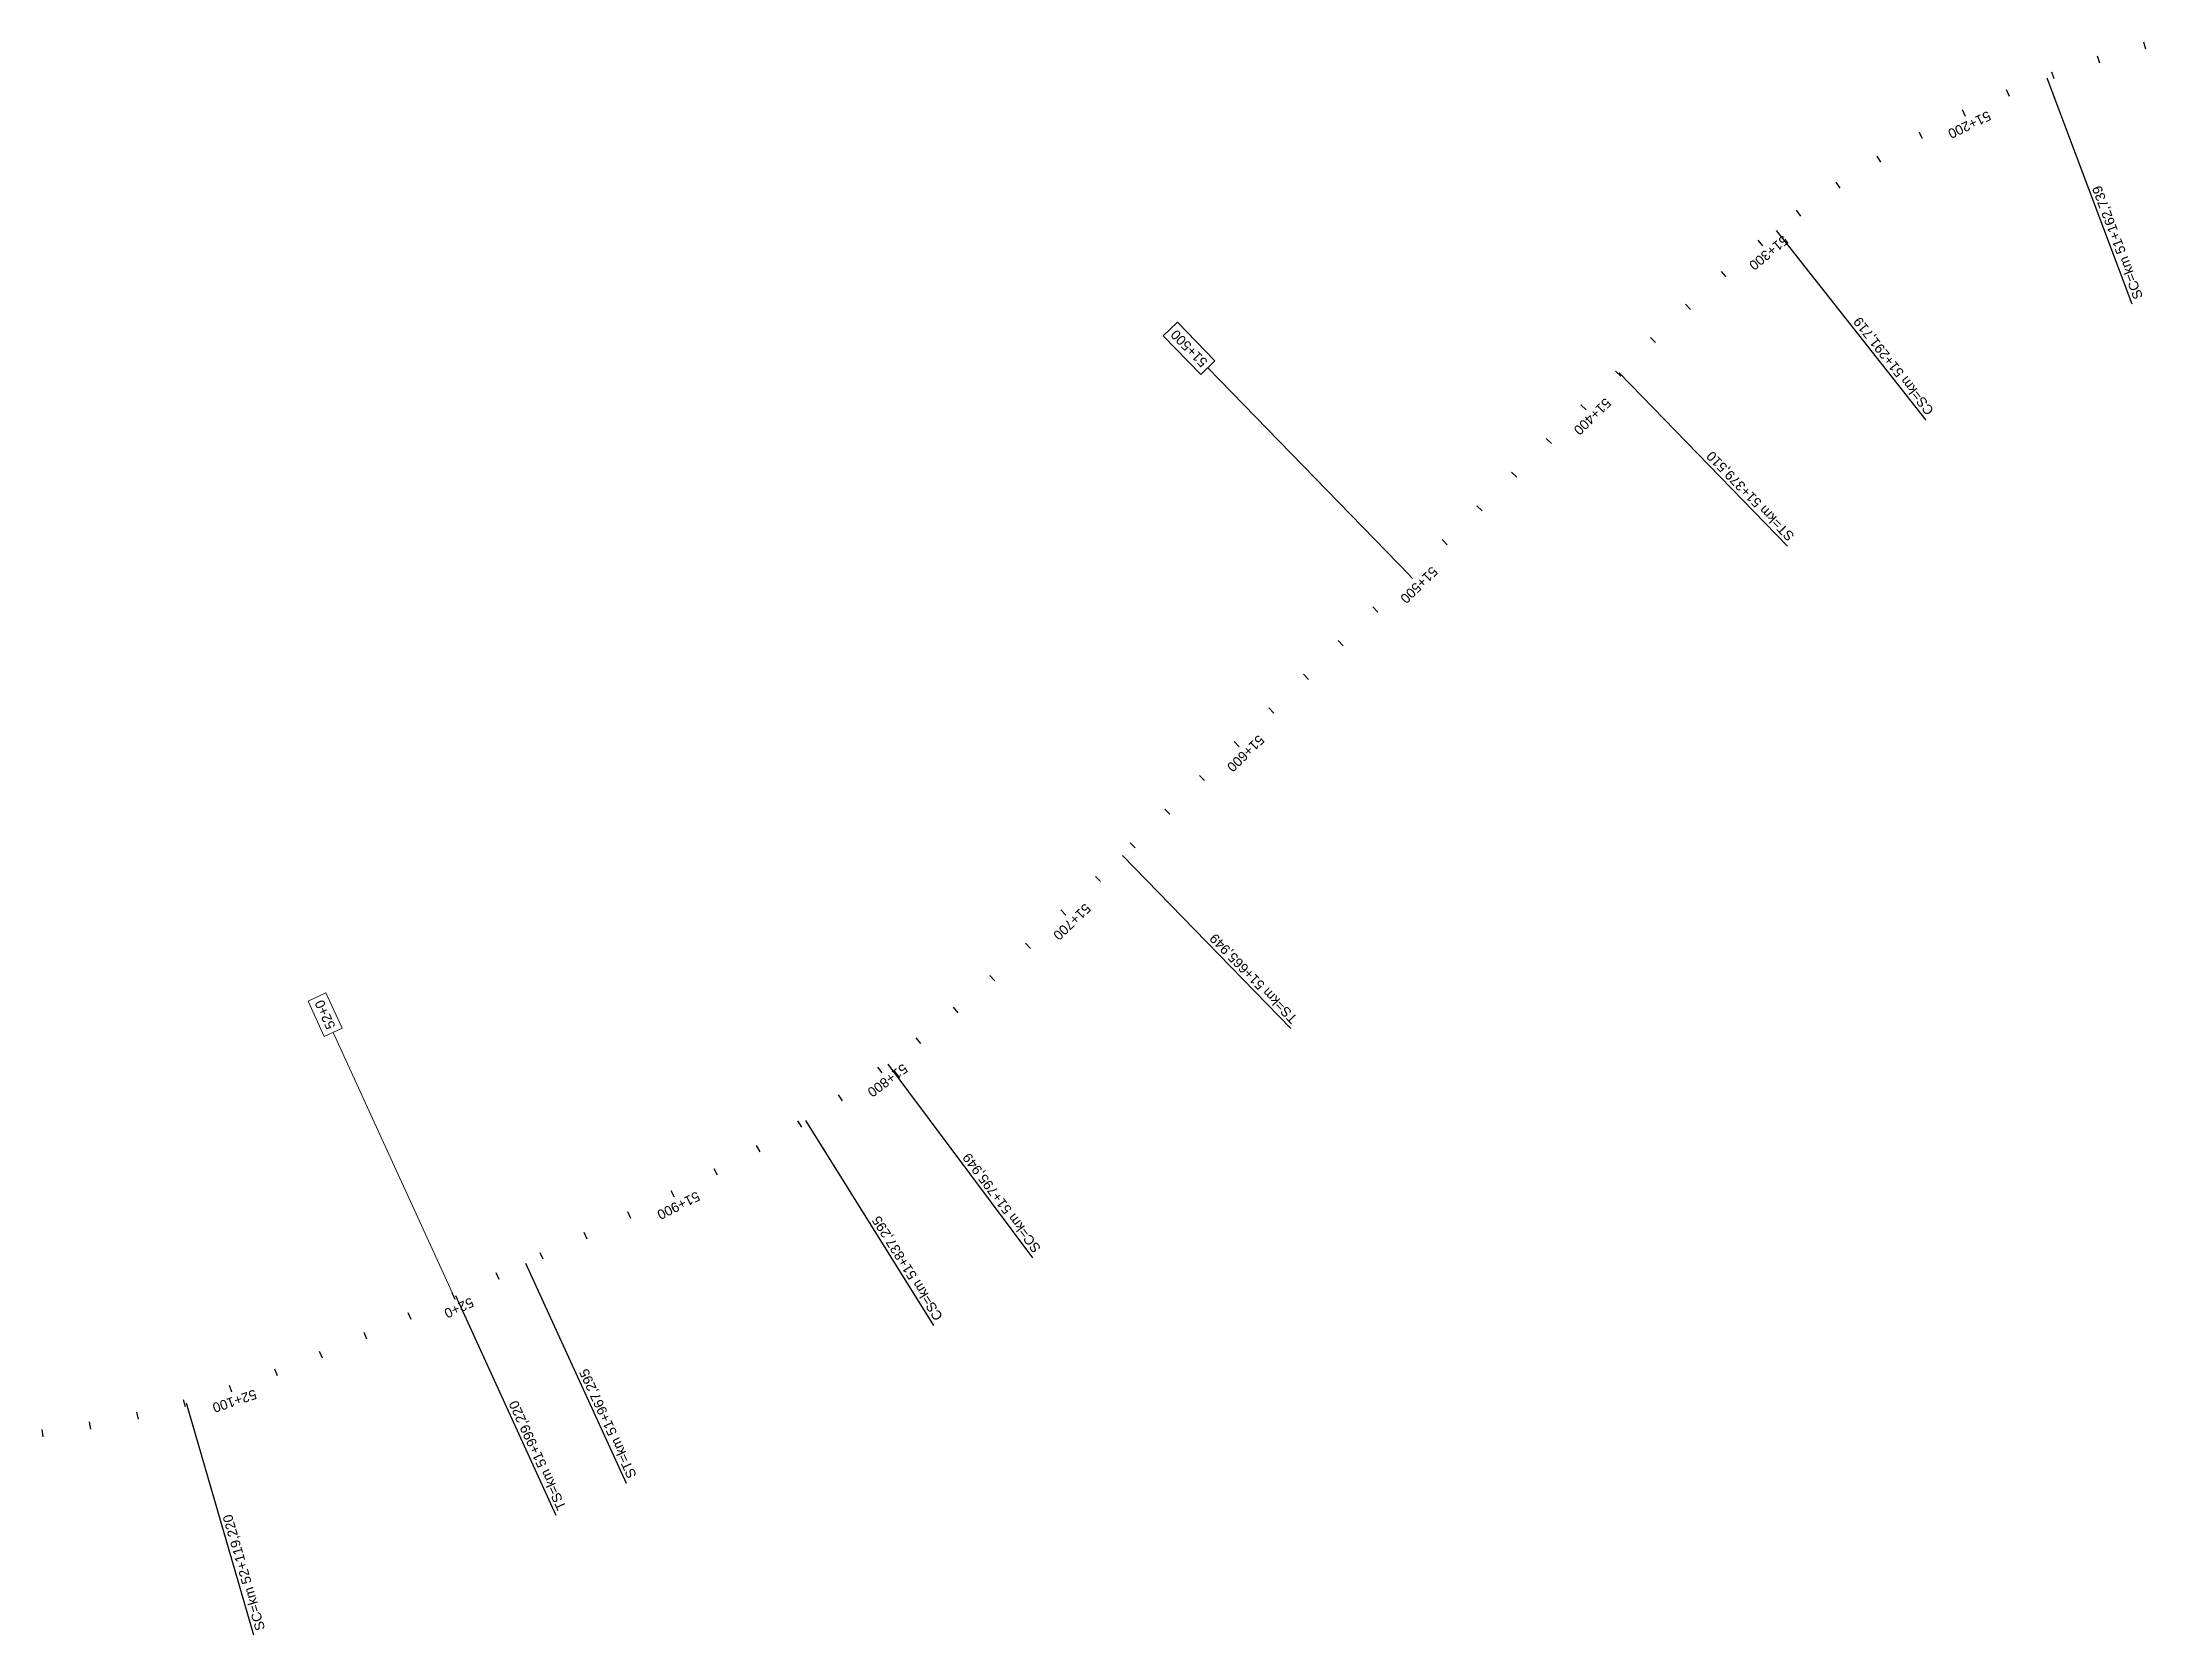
# Model space of a CAD drawing. Header units: metres. Extents: x 286368 to 330619, y 7396693 to 7466163.
# Drawn here: x 314910 to 315780, y 7431956 to 7432615 of the extents above; entities that cross this region are included whole.
import ezdxf

# ---------------------------------------------------------------- set-up
doc = ezdxf.new("R2010")
doc.units = ezdxf.units.M
doc.header["$MEASUREMENT"] = 0
for name, color, linetype, lineweight in [('U-HZ-ESTACAS', 3, 'Continuous', 30), ('U-HZ-KM', 1, 'Continuous', 20), ('U-HZ-NOTAVEIS', 2, 'Continuous', 30)]:
    doc.layers.add(name, color=color, linetype=linetype, lineweight=lineweight)
doc.layers.add('U-HZ-TRAÇO', color=3, linetype='TIC_LINE')
doc.styles.add('ARIAL', font='arial.ttf')
doc.styles.get("Standard").update_dxf_attribs({"font": 'arial.ttf'})
doc.linetypes.add('TIC_LINE', pattern='A,3.5,-0.25,["TIC",Standard,S=0.175,R=0,X=-0.05,Y=-0.1],-0.5', length=4.25)

msp = doc.modelspace()

# ---------------------------------------------------------------- texts
at = {"layer": 'U-HZ-ESTACAS', "style": 'ARIAL'}
for s, rotation, p in [('51+200', 205.71937, (315715.12, 7432586.86)), ('51+300', 219.29254, (315630.49, 7432535.5)), ('51+400', 224.18516, (315556.92, 7432468.25)), ('51+500', 224.18516, (315485.22, 7432398.56)), ('51+600', 224.18516, (315413.51, 7432328.86)), ('51+700', 223.67414, (315341.76, 7432259.15)), ('51+800', 216.27248, (315266.46, 7432192.78)), ('51+900', 206.54624, (315181.11, 7432139.83)), ('52+0', 204.54993, (315087.69, 7432095.94)), ('52+100', 198.63638, (314998.25, 7432057.85))]:
    msp.add_text(s, height=4, rotation=rotation, dxfattribs=at).set_placement(p)
at = {"layer": 'U-HZ-KM', "style": 'ARIAL'}
for s, rotation, p in [('51+500', 134.18516, (315392.71, 7432483.1)), ('52+0', 114.54993, (315031.8, 7432207.94))]:
    msp.add_text(s, height=4, rotation=rotation, dxfattribs=at).set_placement(p)
at = {"layer": 'U-HZ-NOTAVEIS', "style": 'ARIAL'}
for s, rotation, p in [('SC=km 51+162,739', 110.63623, (315779.34, 7432509.71)), ('CS=km 51+291,719', 128.2315, (315693.04, 7432462.86)), ('ST=km 51+379,510', 134.18516, (315635.38, 7432411.13)), ('TS=km 51+665,949', 134.18516, (315429.89, 7432211.57)), ('SC=km 51+795,949', 126.73671, (315323.66, 7432116.2)), ('CS=km 51+837,295', 121.99874, (315283.05, 7432087.86)), ('ST=km 51+967,295', 114.55028, (315156.33, 7432022.14)), ('TS=km 51+999,220', 114.55028, (315127.24, 7432008.98)), ('SC=km 52+119,220', 106.16554, (315002.64, 7431958.67))]:
    msp.add_text(s, height=4, rotation=rotation, dxfattribs=at).set_placement(p)

# ---------------------------------------------------------------- blocks, each defined once
blk = doc.blocks.new('AeccTickLine')
at = {"layer": 'U-HZ-TRAÇO', "lineweight": -2}
blk.add_line((0, 1), (0, -1), dxfattribs=at)

# ---------------------------------------------------------------- linework, layer by layer
at = {"layer": 'U-HZ-KM', "linetype": 'Continuous', "lineweight": 0}
for p, q in [((315379.88, 7432499.27), (315374.08, 7432493.64)), ((315374.08, 7432493.64), (315389.62, 7432477.64)), ((315395.42, 7432483.28), (315379.88, 7432499.27)), ((315389.62, 7432477.64), (315395.42, 7432483.28)), ((315476.16, 7432394.41), (315392.52, 7432480.46)), ((315027.73, 7432221.83), (315020.38, 7432218.47)), ((315020.38, 7432218.47), (315027.06, 7432203.84)), ((315034.41, 7432207.2), (315027.73, 7432221.83)), ((315027.06, 7432203.84), (315034.41, 7432207.2)), ((315080.6, 7432096.36), (315030.74, 7432205.52))]:
    msp.add_line(p, q, dxfattribs=at)
at = {"layer": 'U-HZ-NOTAVEIS', "color": 1, "linetype": 'Continuous', "lineweight": -3}
for p, q in [((315739.46, 7432600.46), (315774.71, 7432506.88)), ((315627.57, 7432537.32), (315689.46, 7432458.77)), ((315562.56, 7432478.39), (315632.26, 7432406.68)), ((315357.16, 7432278.75), (315426.86, 7432207.04)), ((315260.17, 7432192.33), (315319.99, 7432112.19)), ((315226.05, 7432168.99), (315279.04, 7432084.19)), ((315110.34, 7432109.95), (315151.89, 7432018.99)), ((315081.31, 7432096.69), (315122.85, 7432005.73)), ((314969.96, 7432052.25), (314997.8, 7431956.21))]:
    msp.add_line(p, q, dxfattribs=at)

# ---------------------------------------------------------------- block references
at = {"layer": 'U-HZ-TRAÇO', "linetype": 'Continuous', "lineweight": -3}
for p, xscale, yscale, zscale, rotation in [((315780.06, 7432613.78), 1.5, 1.5, 1.5, 196.1008107079515), ((315760.93, 7432607.95), 1.5, 1.5, 1.5, 197.9268528057875), ((315742.03, 7432601.42), 1.5, 1.5, 1.5, 200.2754814672202), ((315723.44, 7432594.05), 1.5, 1.5, 1.5, 202.990998164462), ((315705.22, 7432585.8), 1.5, 1.5, 1.5, 205.7193686175084), ((315687.42, 7432576.69), 1.5, 1.5, 1.5, 208.4477390705136), ((315670.06, 7432566.75), 1.5, 1.5, 1.5, 211.1761095235147), ((315653.21, 7432555.99), 1.5, 1.5, 1.5, 213.9044799765369), ((315636.88, 7432544.45), 1.5, 1.5, 1.5, 216.6328504295024), ((315621.12, 7432532.14), 1.5, 1.5, 1.5, 219.2925420924848), ((315605.89, 7432519.17), 1.5, 1.5, 1.5, 221.4370337259832), ((315591.09, 7432505.73), 1.5, 1.5, 1.5, 222.9726125751161), ((315576.58, 7432491.96), 1.5, 1.5, 1.5, 223.8894331843906), ((315562.21, 7432478.05), 1.5, 1.5, 1.5, 224.1851623341186), ((315547.87, 7432464.11), 1.5, 1.5, 1.5, 224.1851623341186), ((315533.53, 7432450.17), 1.5, 1.5, 1.5, 224.1851623341186), ((315519.19, 7432436.23), 1.5, 1.5, 1.5, 224.1851623341186), ((315504.84, 7432422.29), 1.5, 1.5, 1.5, 224.1851623341186), ((315490.5, 7432408.35), 1.5, 1.5, 1.5, 224.1851623341186), ((315476.16, 7432394.41), 1.5, 1.5, 1.5, 224.1851623341186), ((315461.82, 7432380.47), 1.5, 1.5, 1.5, 224.1851623341186), ((315447.48, 7432366.53), 1.5, 1.5, 1.5, 224.1851623341186), ((315433.13, 7432352.59), 1.5, 1.5, 1.5, 224.1851623341186), ((315418.79, 7432338.65), 1.5, 1.5, 1.5, 224.1851623341186), ((315404.45, 7432324.71), 1.5, 1.5, 1.5, 224.1851623341186), ((315390.11, 7432310.77), 1.5, 1.5, 1.5, 224.1851623341186), ((315375.77, 7432296.83), 1.5, 1.5, 1.5, 224.1851623341186), ((315361.43, 7432282.89), 1.5, 1.5, 1.5, 224.1851623341186), ((315347.08, 7432268.96), 1.5, 1.5, 1.5, 224.0981454762649), ((315332.67, 7432255.09), 1.5, 1.5, 1.5, 223.6741363264854), ((315318.12, 7432241.37), 1.5, 1.5, 1.5, 222.8975377643179), ((315303.34, 7432227.89), 1.5, 1.5, 1.5, 221.7683497897618), ((315288.26, 7432214.75), 1.5, 1.5, 1.5, 220.2865724028179), ((315272.81, 7432202.06), 1.5, 1.5, 1.5, 218.4522056034857), ((315256.92, 7432189.92), 1.5, 1.5, 1.5, 216.2724827036494), ((315240.56, 7432178.41), 1.5, 1.5, 1.5, 213.9806515230946), ((315223.76, 7432167.57), 1.5, 1.5, 1.5, 211.6920440857628), ((315206.55, 7432157.38), 1.5, 1.5, 1.5, 209.6241869039182), ((315189.01, 7432147.76), 1.5, 1.5, 1.5, 207.9089191344617), ((315171.22, 7432138.62), 1.5, 1.5, 1.5, 206.5462407773934), ((315153.25, 7432129.85), 1.5, 1.5, 1.5, 205.5361518327134), ((315135.15, 7432121.34), 1.5, 1.5, 1.5, 204.8786523004216), ((315116.98, 7432112.98), 1.5, 1.5, 1.5, 204.5737421805178), ((315098.79, 7432104.67), 1.5, 1.5, 1.5, 204.5502844082527), ((315080.6, 7432096.36), 1.5, 1.5, 1.5, 204.5499303221605), ((315062.39, 7432088.08), 1.5, 1.5, 1.5, 204.2988580570148), ((315044.12, 7432079.95), 1.5, 1.5, 1.5, 203.5819664462341), ((315007.12, 7432064.76), 1.5, 1.5, 1.5, 200.7507251877684), ((315025.71, 7432072.13), 1.5, 1.5, 1.5, 202.3992554898187), ((314988.29, 7432058.01), 1.5, 1.5, 1.5, 198.6363755400832), ((314969.21, 7432052.04), 1.500000000000001, 1.500000000000001, 1.500000000000001, 196.0565606320904), ((314910.54, 7432039.71), 1.5, 1.5, 1.5, 187.6718124106722), ((314930.29, 7432042.86), 1.5, 1.5, 1.5, 190.4667284844787), ((314949.86, 7432046.98), 1.5, 1.5, 1.5, 193.2616445582771)]:
    msp.add_blockref('AeccTickLine', p, dxfattribs=dict(at, xscale=xscale, yscale=yscale, zscale=zscale, rotation=rotation))

msp.set_redraw_order([(e.dxf.handle, doc.entitydb.next_handle()) for e in msp.query("TEXT MTEXT ATTDEF DIMENSION ARC_DIMENSION")])  # texts and dimensions are drawn at this point

doc.saveas('drawing.dxf')
